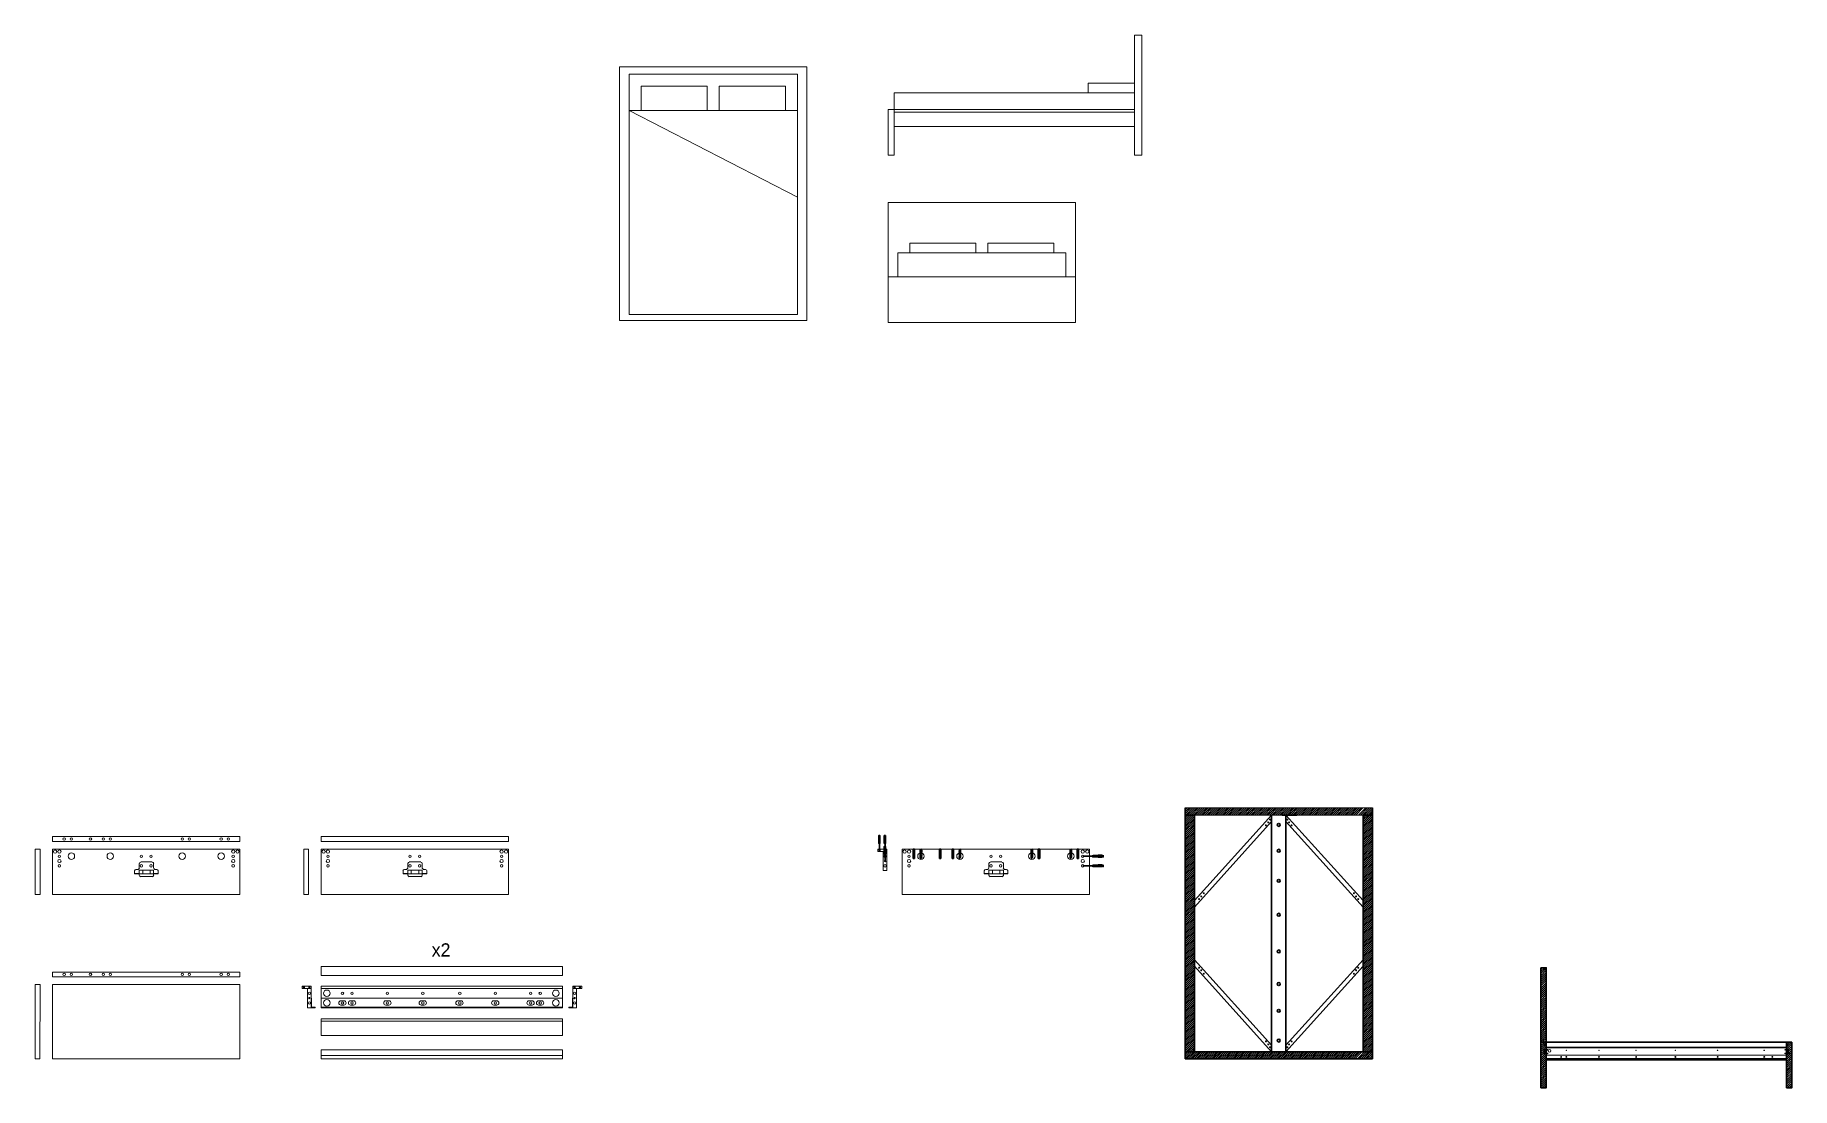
# Model space of a CAD drawing. Header units: inches. Extents: x 213 to 1676, y 188 to 1065.
import ezdxf

# ---------------------------------------------------------------- set-up
doc = ezdxf.new("R2010")
doc.units = ezdxf.units.IN
doc.header["$MEASUREMENT"] = 0
doc.linetypes.add('HIDDEN', pattern=[0.375, 0.25, -0.125])
for name, color, linetype, lineweight in [('A-ANNO-DIMS', 3, 'Continuous', 9), ('A-FURN', 8, 'Continuous', 15), ('A-WALL-FULL', 7, 'Continuous', 18), ('Arredi', 3, 'Continuous', 30), ('Dettagli', 210, 'Continuous', 5), ('qqqq', 5, 'Continuous', 30), ('Tratteggi', 3, 'HIDDEN', 15)]:
    doc.layers.add(name, color=color, linetype=linetype, lineweight=lineweight)

msp = doc.modelspace()

# ---------------------------------------------------------------- texts
at = {"layer": 'A-ANNO-DIMS', "insert": (543.3, 308.6), "char_height": 11.05, "attachment_point": 1}
msp.add_mtext_dynamic_manual_height_columns('x2', width=20.214, gutter_width=1, heights=[0], dxfattribs=at)

# ---------------------------------------------------------------- linework, layer by layer
at = {"layer": 'A-ANNO-DIMS'}
for p, q in [((383.6, 397.4), (227.6, 397.4)), ((227.6, 397.4), (227.6, 393.4)), ((227.6, 397.4), (227.6, 395.4)), ((227.6, 397.4), (227.6, 395.4)), ((383.6, 393.4), (383.6, 397.4)), ((383.6, 397.4), (383.6, 395.4)), ((607.2, 397.4), (451.2, 397.4)), ((451.2, 397.4), (451.2, 393.4)), ((607.2, 393.4), (607.2, 397.4)), ((213.2, 349.1), (213.2, 387.1)), ((213.2, 387.1), (217.2, 387.1)), ((217.2, 387.1), (217.2, 349.1)), ((227.6, 393.4), (383.6, 393.4)), ((227.6, 387.1), (227.6, 349.1)), ((227.6, 387.1), (383.6, 387.1)), ((383.6, 387.1), (383.6, 349.1)), ((436.8, 349.1), (436.8, 387.1)), ((436.8, 387.1), (440.8, 387.1)), ((440.8, 387.1), (440.8, 349.1)), ((451.2, 393.4), (607.2, 393.4)), ((451.2, 387.1), (607.2, 387.1)), ((451.2, 387.1), (451.2, 349.1)), ((607.2, 387.1), (607.2, 349.1)), ((914.7, 385.1), (914.7, 387.1)), ((914.7, 387.1), (922.2, 387.1)), ((914.7, 387.1), (914.7, 386.1)), ((919.2, 385.1), (914.7, 385.1)), ((919.2, 369.1), (919.2, 385.1)), ((919.2, 385.1), (922.2, 385.1)), ((922.2, 387.1), (922.2, 369.1)), ((922.2, 387.1), (922.2, 386.1)), ((935, 387.1), (935, 349.1)), ((1091, 387.1), (1091, 349.1)), ((922.2, 369.1), (919.2, 369.1)), ((922.2, 369.1), (920.7, 369.1)), ((217.2, 349.1), (213.2, 349.1)), ((383.6, 349.1), (227.6, 349.1)), ((440.8, 349.1), (436.8, 349.1)), ((607.2, 349.1), (451.2, 349.1)), ((383.6, 284.7), (227.6, 284.7)), ((227.6, 284.7), (227.6, 280.7)), ((227.6, 284.7), (227.6, 282.7)), ((227.6, 284.7), (227.6, 282.7)), ((227.6, 280.7), (383.6, 280.7)), ((383.6, 280.7), (383.6, 284.7)), ((383.6, 284.7), (383.6, 282.7)), ((451.2, 289.2), (451.2, 281.7)), ((652.2, 289.2), (451.2, 289.2)), ((451.2, 281.7), (652.2, 281.7)), ((652.2, 286.2), (652.2, 289.2)), ((652.2, 281.7), (652.2, 286.2)), ((213.1, 212.3), (213.2, 274.3)), ((213.2, 274.3), (217.2, 274.3)), ((217.2, 274.3), (217, 212.3)), ((227.6, 212.3), (227.6, 274.3)), ((383.6, 274.3), (227.6, 274.3)), ((383.6, 212.3), (383.6, 274.3)), ((435.4, 271), (435.4, 273)), ((435.4, 273), (442.9, 273)), ((435.4, 273), (435.4, 272)), ((439.9, 271), (435.4, 271)), ((439.9, 255), (439.9, 271)), ((439.9, 271), (442.9, 271)), ((442.9, 273), (442.9, 255)), ((442.9, 273), (442.9, 272)), ((451.2, 273), (652.2, 273)), ((451.2, 273), (451.2, 255)), ((451.2, 273), (451.2, 271)), ((451.2, 273), (551.3, 273)), ((451.2, 271), (652.2, 271)), ((451.2, 271), (451.2, 263)), ((652.2, 271), (650.2, 271)), ((652.2, 255), (652.2, 273)), ((660.7, 273), (660.7, 255)), ((668.2, 273), (660.7, 273)), ((660.7, 273), (660.7, 272)), ((663.7, 271), (660.7, 271)), ((663.7, 255), (663.7, 271)), ((663.7, 271), (668.2, 271)), ((668.2, 271), (668.2, 273)), ((668.2, 273), (668.2, 272)), ((442.9, 255), (439.9, 255)), ((442.9, 255), (441.4, 255)), ((451.2, 255), (652.2, 255)), ((660.7, 255), (663.7, 255)), ((660.7, 255), (662.2, 255)), ((451.2, 245.8), (652.2, 245.8)), ((451.2, 245.8), (451.2, 231.8)), ((451.2, 245.8), (451.2, 243.8)), ((451.2, 243.8), (652.2, 243.8)), ((652.2, 243.8), (650.2, 243.8)), ((652.2, 231.8), (652.2, 245.8)), ((451.2, 231.8), (652.2, 231.8)), ((451.2, 219.8), (451.2, 212.3)), ((652.2, 219.8), (451.2, 219.8)), ((652.2, 212.3), (652.2, 219.8)), ((217.1, 212.3), (213.1, 212.3)), ((227.6, 212.3), (383.6, 212.3)), ((451.2, 215.3), (652.2, 215.3)), ((451.2, 212.3), (652.2, 212.3))]:
    msp.add_line(p, q, dxfattribs=at)
for centre, radius in [((237.3, 395.4), 1), ((243.3, 395.4), 1), ((259.2, 395.4), 1), ((269.8, 395.4), 1), ((275.7, 395.4), 1), ((335.6, 395.4), 1), ((341.5, 395.4), 1), ((368, 395.4), 1), ((374, 395.4), 1), ((229.7, 385), 1.37), ((233.3, 385), 1.37), ((233.3, 381.1), 1), ((243.3, 381.1), 2.71), ((275.7, 381.1), 2.71), ((301.6, 381.1), 1), ((309.6, 381.1), 1), ((335.6, 381.1), 2.71), ((368, 381.1), 2.71), ((378, 385), 1.37), ((378, 381.1), 1), ((381.6, 385), 1.37), ((453.3, 385), 1.37), ((456.9, 385), 1.37), ((456.9, 381.1), 1), ((525.2, 381.1), 1), ((533.2, 381.1), 1), ((601.5, 385), 1.37), ((601.5, 381.1), 1), ((605.2, 385), 1.37), ((916.2, 386.1), 0.55), ((920.7, 381.1), 1), ((920.7, 386.1), 0.55), ((937, 385), 1.37), ((940.7, 385), 1.37), ((940.7, 381.1), 1), ((950.6, 381.1), 2.71), ((983.1, 381.1), 2.71), ((1009, 381.1), 1), ((1017, 381.1), 1), ((1042.9, 381.1), 2.71), ((1075.4, 381.1), 2.71), ((1085.3, 385), 1.37), ((1085.3, 381.1), 1), ((1089, 385), 1.37), ((233.3, 377.1), 1.37), ((233.3, 373.1), 1), ((301.6, 373.1), 1), ((309.6, 373.1), 1), ((378, 377.1), 1.37), ((378, 373.1), 1), ((456.9, 377.1), 1.37), ((456.9, 373.1), 1), ((525.2, 373.1), 1), ((533.2, 373.1), 1), ((601.5, 377.1), 1.37), ((601.5, 373.1), 1), ((920.7, 373.1), 1), ((920.7, 377.1), 0.55), ((940.7, 377.1), 1.37), ((940.7, 373.1), 1), ((1009, 373.1), 1), ((1017, 373.1), 1), ((1085.3, 377.1), 1.37), ((1085.3, 373.1), 1), ((237.3, 282.7), 1), ((243.3, 282.7), 1), ((259.2, 282.7), 1), ((269.8, 282.7), 1), ((275.7, 282.7), 1), ((335.6, 282.7), 1), ((341.5, 282.7), 1), ((368, 282.7), 1), ((374, 282.7), 1), ((436.9, 272), 0.55), ((441.4, 267), 1), ((441.4, 272), 0.55), ((441.4, 263), 0.55), ((456, 267), 2.71), ((469, 267), 1), ((477, 267), 1), ((506.4, 267), 1), ((535.9, 267), 1), ((566.7, 267), 1), ((596.2, 267), 1), ((625.6, 267), 1), ((633.6, 267), 1), ((646.6, 267), 2.71), ((662.2, 267), 1), ((662.2, 272), 0.55), ((662.2, 263), 0.55), ((666.7, 272), 0.55), ((441.4, 259), 1), ((456, 259), 2.71), ((469, 259), 1), ((477, 259), 1), ((506.4, 259), 1), ((535.9, 259), 1), ((566.7, 259), 1), ((596.2, 259), 1), ((625.6, 259), 1), ((633.6, 259), 1), ((646.6, 259), 2.71), ((662.2, 259), 1)]:
    msp.add_circle(centre, radius, dxfattribs=at)
at = {"layer": 'A-FURN'}
for p, q in [((1128.3, 964.6), (1128.3, 1064.6)), ((1128.3, 1064.6), (1134.4, 1064.6)), ((1134.4, 1064.6), (1134.4, 964.6)), ((699.7, 827), (699.7, 1038.1)), ((699.7, 1038.1), (855.7, 1038.1)), ((707.7, 1032), (707.7, 832)), ((847.7, 1032), (707.7, 1032)), ((847.7, 832), (847.7, 1032)), ((855.7, 827), (855.7, 1038.1)), ((1128.4, 1024.6), (1089.9, 1024.6)), ((1089.9, 1024.6), (1089.9, 1016.6)), ((1128.4, 1024.6), (1128.4, 1024.6)), ((1128.4, 1024.6), (1128.4, 1024.6)), ((717.7, 1002), (717.7, 1022)), ((717.7, 1022), (772.7, 1022)), ((772.7, 1022), (772.7, 1002)), ((837.7, 1022), (782.7, 1022)), ((782.7, 1022), (782.7, 1002)), ((837.7, 1002), (837.7, 1022)), ((928.3, 1002.6), (928.3, 1016.6)), ((928.3, 1016.6), (1128.3, 1016.6)), ((707.7, 1002), (847.7, 1002)), ((707.7, 1002), (847.7, 929.7)), ((923.3, 1002.6), (923.3, 964.6)), ((923.3, 1002.6), (931.4, 1002.6)), ((923.3, 1002.6), (928.3, 1002.6)), ((928.3, 1002.6), (928.3, 964.6)), ((928.3, 1002.6), (928.3, 988.6)), ((928.3, 1002.6), (928.3, 1002.6)), ((928.3, 1002.6), (928.3, 1002.4)), ((928.3, 1002.4), (928.3, 1000.4)), ((928.3, 1000.4), (1128.3, 1000.4)), ((1128.3, 1002.6), (931.4, 1002.6)), ((928.3, 988.6), (1128.3, 988.6)), ((923.3, 964.6), (928.3, 964.6)), ((1128.3, 964.6), (1134.4, 964.6)), ((923.3, 825.3), (923.3, 925.3)), ((923.3, 925.3), (1079.3, 925.3)), ((1079.3, 925.3), (1079.3, 825.3)), ((931.3, 863.3), (931.3, 883.3)), ((931.3, 883.3), (1071.3, 883.3)), ((941.3, 883.3), (941.3, 891.3)), ((941.3, 891.3), (996.3, 891.3)), ((996.3, 891.3), (996.3, 883.3)), ((1006.3, 891.3), (1006.3, 883.3)), ((1006.3, 891.3), (1061.3, 891.3)), ((1061.3, 883.3), (1061.3, 891.3)), ((1071.3, 883.3), (1071.3, 863.3)), ((923.3, 863.3), (1079.3, 863.3)), ((855.7, 827), (699.7, 827)), ((707.7, 832), (847.7, 832)), ((1079.3, 825.3), (923.3, 825.3)), ((1326.5, 421.3), (1170.7, 421.3)), ((1178.2, 415.3), (1318.8, 415.3)), ((935, 387.1), (1091, 387.1)), ((1091, 349.1), (935, 349.1))]:
    msp.add_line(p, q, dxfattribs=at)
at = {"layer": 'A-WALL-FULL'}
for p, q in [((236.7, 387.1), (237.3, 387.1)), ((244.1, 387.1), (242.4, 387.1)), ((242.4, 387.1), (243.3, 387.1)), ((258.6, 387.1), (259.2, 387.1)), ((269.2, 387.1), (269.8, 387.1)), ((276.6, 387.1), (274.9, 387.1)), ((274.9, 387.1), (275.7, 387.1)), ((336.4, 387.1), (334.7, 387.1)), ((334.7, 387.1), (335.6, 387.1)), ((340.9, 387.1), (341.5, 387.1)), ((368.8, 387.1), (367.2, 387.1)), ((367.2, 387.1), (368, 387.1)), ((373.4, 387.1), (374, 387.1)), ((301, 376.3), (305.6, 376.3))]:
    msp.add_line(p, q, dxfattribs=at)
at = {"layer": 'Arredi', "color": 0}
for p, q in [((1170.5, 421.3), (1170.5, 212.3)), ((1170.5, 415.3), (1170.5, 421.3)), ((1170.5, 212.3), (1170.5, 415.3)), ((1170.5, 415.3), (1178.2, 415.3)), ((1178.2, 415.3), (1178.2, 218.3)), ((1242.4, 415.3), (1178.2, 344.2)), ((1242.4, 409.9), (1178.2, 338.7)), ((1242.4, 218.3), (1242.4, 415.3)), ((1251.4, 415.3), (1263.5, 415.3)), ((1254.5, 415.3), (1254.5, 218.3)), ((1254.5, 415.3), (1318.8, 344.2)), ((1254.5, 409.9), (1318.8, 338.7)), ((1318.8, 218.3), (1318.8, 415.8)), ((1318.8, 415.3), (1326.5, 415.3)), ((1326.5, 212.3), (1326.5, 421.3)), ((1326.5, 421.3), (1326.5, 415.3)), ((1326.5, 415.3), (1326.5, 212.3)), ((915.5, 398.3), (915.5, 391.7)), ((915.8, 398.3), (915.8, 391.7)), ((915.9, 398.3), (915.9, 391.7)), ((916.1, 398.3), (916.1, 391.7)), ((916.3, 398.3), (916.3, 391.7)), ((916.5, 398.3), (916.5, 391.7)), ((921, 398.3), (920, 398.3)), ((920, 398.3), (920, 391.7)), ((920, 398.3), (920, 391.7)), ((920.3, 398.3), (920.3, 391.7)), ((920.4, 398.3), (920.4, 391.7)), ((920.6, 398.3), (920.6, 391.7)), ((920.8, 398.3), (920.8, 391.7)), ((921, 391.7), (921, 398.3)), ((921, 398.3), (921, 391.7)), ((916.2, 391.6), (916.2, 386.1)), ((920, 391.7), (921, 391.7)), ((920, 389.3), (920, 382.7)), ((920.3, 389.3), (920.3, 382.7)), ((920.4, 389.3), (920.4, 382.7)), ((920.6, 389.3), (920.6, 382.7)), ((920.7, 391.7), (920.7, 386.1)), ((920.7, 382.6), (920.7, 377.1)), ((920.8, 389.3), (920.8, 382.7)), ((921, 389.3), (921, 382.7)), ((944.1, 379.2), (944.1, 387.1)), ((944.1, 387.1), (945.3, 387.1)), ((944.1, 387.1), (944.1, 379.2)), ((944.4, 387.1), (944.4, 379.2)), ((944.6, 387.1), (944.6, 379.2)), ((944.8, 387.1), (944.8, 379.2)), ((945, 387.1), (945, 379.2)), ((945.3, 387.1), (945.3, 379.2)), ((945.3, 387.1), (945.3, 379.2)), ((966, 379.2), (966, 387.1)), ((966, 387.1), (967.2, 387.1)), ((966, 387.1), (966, 379.2)), ((966.3, 387.1), (966.3, 379.2)), ((966.5, 387.1), (966.5, 379.2)), ((966.7, 387.1), (966.7, 379.2)), ((966.9, 387.1), (966.9, 379.2)), ((967.2, 387.1), (967.2, 379.2)), ((967.2, 387.1), (967.2, 379.2)), ((976.6, 379.2), (976.6, 387.1)), ((976.6, 387.1), (977.7, 387.1)), ((976.6, 387.1), (976.6, 379.2)), ((976.8, 387.1), (976.8, 379.2)), ((977.1, 387.1), (977.1, 379.2)), ((977.3, 387.1), (977.3, 379.2)), ((977.5, 387.1), (977.5, 379.2)), ((977.7, 387.1), (977.7, 379.2)), ((977.7, 387.1), (977.7, 379.2)), ((1048.3, 379.2), (1048.3, 387.1)), ((1048.3, 387.1), (1049.5, 387.1)), ((1048.3, 387.1), (1048.3, 379.2)), ((1048.6, 387.1), (1048.6, 379.2)), ((1048.8, 387.1), (1048.8, 379.2)), ((1049, 387.1), (1049, 379.2)), ((1049.2, 387.1), (1049.2, 379.2)), ((1049.5, 387.1), (1049.5, 379.2)), ((1049.5, 387.1), (1049.5, 379.2)), ((1080.7, 379.2), (1080.7, 387.1)), ((1080.7, 387.1), (1081.9, 387.1)), ((1080.7, 387.1), (1080.7, 379.2)), ((1081, 387.1), (1081, 379.2)), ((1081.2, 387.1), (1081.2, 379.2)), ((1081.4, 387.1), (1081.4, 379.2)), ((1081.6, 387.1), (1081.6, 379.2)), ((1081.9, 387.1), (1081.9, 379.2)), ((1081.9, 387.1), (1081.9, 379.2)), ((1085.3, 381.1), (1093, 381.1)), ((945.3, 379.2), (944.1, 379.2)), ((967.2, 379.2), (966, 379.2)), ((977.7, 379.2), (976.6, 379.2)), ((1049.5, 379.2), (1048.3, 379.2)), ((1081.9, 379.2), (1080.7, 379.2)), ((1085.3, 373.1), (1093, 373.1)), ((1242.4, 223.7), (1178.2, 294.9)), ((1254.5, 223.7), (1318.8, 294.9)), ((1242.4, 218.3), (1178.2, 289.5)), ((1254.5, 218.3), (1318.8, 289.5)), ((1170.5, 218.3), (1326.5, 218.3)), ((1170.5, 212.3), (1170.5, 218.3)), ((1170.5, 212.3), (1326.5, 212.3)), ((1326.5, 212.3), (1170.5, 212.3)), ((1178.2, 212.3), (1170.5, 212.3)), ((1263.5, 218.3), (1251.4, 218.3)), ((1326.5, 218.3), (1326.5, 212.3))]:
    msp.add_line(p, q, dxfattribs=at)
at = {"layer": 'Arredi', "color": 0, "linetype": 'Continuous'}
for p, q in [((1093.6, 381.4), (1093, 381.1)), ((1093, 381.1), (1093.7, 380.7)), ((1093.6, 381.6), (1093.7, 381.6)), ((1093.9, 381.6), (1093.7, 381.5)), ((1093.8, 380.6), (1093.9, 380.6)), ((1094.2, 381.6), (1094.3, 381.6)), ((1094.4, 380.6), (1094.5, 380.6)), ((1094.8, 381.6), (1094.9, 381.6)), ((1095, 380.6), (1095.1, 380.6)), ((1095.4, 381.6), (1095.5, 381.6)), ((1095.6, 380.6), (1095.7, 380.6)), ((1095.9, 381.6), (1096, 381.6)), ((1096.2, 380.6), (1096.4, 380.6)), ((1096.5, 381.6), (1096.6, 381.6)), ((1096.8, 380.6), (1097, 380.6)), ((1097.1, 381.6), (1097.2, 381.6)), ((1097.4, 380.6), (1097.5, 380.6)), ((1097.6, 381.6), (1097.7, 381.6)), ((1098, 380.6), (1098.2, 380.6)), ((1098.2, 380.5), (1098.2, 380.5)), ((1093.6, 373.4), (1093, 373.1)), ((1093, 373.1), (1093.7, 372.7)), ((1093.6, 373.6), (1093.7, 373.6)), ((1093.9, 373.6), (1093.7, 373.5)), ((1093.8, 372.6), (1093.9, 372.6)), ((1094.2, 373.6), (1094.3, 373.6)), ((1094.4, 372.6), (1094.5, 372.6)), ((1094.8, 373.6), (1094.9, 373.6)), ((1095, 372.6), (1095.1, 372.6)), ((1095.4, 373.6), (1095.5, 373.6)), ((1095.6, 372.6), (1095.7, 372.6)), ((1095.9, 373.6), (1096, 373.6)), ((1096.2, 372.6), (1096.4, 372.6)), ((1096.5, 373.6), (1096.6, 373.6)), ((1096.8, 372.6), (1097, 372.6)), ((1097.1, 373.6), (1097.2, 373.6)), ((1097.4, 372.6), (1097.5, 372.6)), ((1097.6, 373.6), (1097.7, 373.6)), ((1098, 372.6), (1098.2, 372.6)), ((1098.2, 372.5), (1098.2, 372.5))]:
    msp.add_line(p, q, dxfattribs=at)
at = {"layer": 'Arredi', "color": 0}
for points in [[(916.5, 391.7), (916.5, 398.3), (915.5, 398.3), (915.5, 391.7)], [(921, 382.7), (921, 389.3), (920, 389.3), (920, 382.7)], [(1466.7, 288.3), (1466.7, 226.3), (1471.2, 226.3), (1471.2, 288.3)], [(1466.7, 226.3), (1466.7, 188.3), (1471.2, 188.3), (1471.2, 226.3)], [(1471.2, 221.8), (1671.2, 221.8), (1671.2, 226.3), (1471.2, 226.3)], [(1471.2, 226.3), (1671.2, 226.3), (1671.2, 211.5), (1471.2, 211.5)], [(1675.7, 226.3), (1675.7, 188.3), (1671.2, 188.3), (1671.2, 226.3)]]:
    msp.add_lwpolyline(points, close=True, dxfattribs=at)
at = {"layer": 'Arredi', "color": 0, "linetype": 'Continuous'}
for points in [[(1093.9, 381.6), (1094.2, 381.6)], [(1094.3, 380.6), (1093.9, 380.6)], [(1094.3, 381.6), (1094.7, 381.6)], [(1094.9, 380.6), (1094.5, 380.6)], [(1094.9, 381.6), (1095.4, 381.6)], [(1095.5, 380.6), (1095.1, 380.6)], [(1095.5, 381.6), (1095.9, 381.6)], [(1096.2, 380.6), (1095.7, 380.6)], [(1096, 381.6), (1096.5, 381.6)], [(1096.8, 380.6), (1096.3, 380.6)], [(1096.6, 381.6), (1097, 381.6)], [(1097.3, 380.6), (1096.9, 380.6)], [(1097.2, 381.6), (1097.6, 381.6)], [(1098, 380.6), (1097.5, 380.6)], [(1097.7, 381.6), (1098.2, 381.6), (1098.2, 380.6), (1098.1, 380.6)], [(1100.4, 380.4), (1098.2, 380.4), (1098.2, 381.9), (1100.4, 381.9)], [(1100.5, 381.9), (1101.5, 381.9), (1101.5, 380.4), (1100.5, 380.4)], [(1093.9, 373.6), (1094.2, 373.6)], [(1094.3, 372.6), (1093.9, 372.6)], [(1094.3, 373.6), (1094.7, 373.6)], [(1094.9, 372.6), (1094.5, 372.6)], [(1094.9, 373.6), (1095.4, 373.6)], [(1095.5, 372.6), (1095.1, 372.6)], [(1095.5, 373.6), (1095.9, 373.6)], [(1096.2, 372.6), (1095.7, 372.6)], [(1096, 373.6), (1096.5, 373.6)], [(1096.8, 372.6), (1096.3, 372.6)], [(1096.6, 373.6), (1097, 373.6)], [(1097.3, 372.6), (1096.9, 372.6)], [(1097.2, 373.6), (1097.6, 373.6)], [(1098, 372.6), (1097.5, 372.6)], [(1097.7, 373.6), (1098.2, 373.6), (1098.2, 372.6), (1098.1, 372.6)], [(1100.4, 372.4), (1098.2, 372.4), (1098.2, 373.9), (1100.4, 373.9)], [(1100.5, 373.9), (1101.5, 373.9), (1101.5, 372.4), (1100.5, 372.4)]]:
    msp.add_lwpolyline(points, dxfattribs=at)
for points in [[(1098.2, 381.3), (1098.2, 380.9), (1100.1, 380.9), (1100.1, 381.3)], [(1100.7, 381.9), (1100.7, 380.4), (1100.7, 380.4), (1100.7, 381.9)], [(1101.5, 380.8), (1101.5, 381.4), (1102.3, 381.4), (1102.3, 380.8)], [(1102.3, 381.9), (1102.3, 380.4), (1102.3, 380.4), (1102.3, 381.9)], [(1098.2, 373.3), (1098.2, 372.9), (1100.1, 372.9), (1100.1, 373.3)], [(1100.7, 373.9), (1100.7, 372.4), (1100.7, 372.4), (1100.7, 373.9)], [(1101.5, 372.8), (1101.5, 373.4), (1102.3, 373.4), (1102.3, 372.8)], [(1102.3, 373.9), (1102.3, 372.4), (1102.3, 372.4), (1102.3, 373.9)]]:
    msp.add_lwpolyline(points, close=True, dxfattribs=at)
at = {"layer": 'Arredi', "color": 0}
for centre in [(1248.5, 407.2), (1248.5, 385.6), (1248.5, 360.6), (1248.5, 332.4), (1248.5, 301.8), (1248.5, 274.7), (1248.5, 252.4), (1248.5, 227.6)]:
    msp.add_circle(centre, 1.23, dxfattribs=at)
at = {"layer": 'Arredi', "color": 0, "linetype": 'Continuous'}
for centre, start, end in [((1094.7, 381.2), 159.5037, 216.0012), ((1094.8, 381.3), 162.1845, 219.1977), ((1095.3, 381.2), 158.2339, 214.5505), ((1095.4, 381.3), 160.9361, 217.6855), ((1095.9, 381.3), 162.812, 219.9741), ((1096, 381.4), 165.4447, 223.3644), ((1096.5, 381.3), 161.568, 218.4456), ((1096.6, 381.3), 164.2176, 221.7564), ((1097, 381.4), 166.9818, 225.4542), ((1097.2, 381.4), 169.5682, 229.1903), ((1097.6, 381.4), 165.7631, 223.7901), ((1097.8, 381.4), 168.3615, 227.4099), ((1098.2, 381.4), 165.9958, 224.1035), ((1098.3, 381.4), 168.5918, 227.7443), ((1098.8, 381.4), 169.7318, 229.4371), ((1098.9, 381.5), 172.2956, 230.2539), ((1094.7, 373.2), 159.5037, 216.0012), ((1094.8, 373.3), 162.1845, 219.1977), ((1095.3, 373.2), 158.2339, 214.5505), ((1095.4, 373.3), 160.9361, 217.6855), ((1095.9, 373.3), 162.812, 219.9741), ((1096, 373.4), 165.4447, 223.3644), ((1096.5, 373.3), 161.568, 218.4456), ((1096.6, 373.3), 164.2176, 221.7564), ((1097, 373.4), 166.9818, 225.4542), ((1097.2, 373.4), 169.5682, 229.1903), ((1097.6, 373.4), 165.7631, 223.7901), ((1097.8, 373.4), 168.3615, 227.4099), ((1098.2, 373.4), 165.9958, 224.1035), ((1098.3, 373.4), 168.5918, 227.7443), ((1098.8, 373.4), 169.7318, 229.4371), ((1098.9, 373.5), 172.2956, 230.2539)]:
    msp.add_arc(centre, 1.16, start, end, dxfattribs=at)
at = {"layer": 'Dettagli', "color": 0, "linetype": 'Continuous'}
for p, q in [((1170.5, 421.1), (1170.7, 421.3)), ((1170.5, 419.6), (1172.3, 421.3)), ((1170.5, 418), (1173.8, 421.3)), ((1170.5, 416.4), (1175.4, 421.3)), ((1170.5, 414.8), (1171, 415.3)), ((1170.5, 413.2), (1172.6, 415.3)), ((1170.5, 411.6), (1174.2, 415.3)), ((1170.5, 410), (1175.8, 415.3)), ((1170.5, 408.4), (1177.4, 415.3)), ((1170.5, 406.8), (1178.2, 414.5)), ((1170.5, 405.2), (1178.2, 412.9)), ((1170.5, 403.6), (1178.2, 411.3)), ((1170.5, 402.1), (1178.2, 409.7)), ((1171, 415.3), (1177, 421.3)), ((1172.6, 415.3), (1178.6, 421.3)), ((1174.2, 415.3), (1180.2, 421.3)), ((1175.8, 415.3), (1181.8, 421.3)), ((1177.4, 415.3), (1183.4, 421.3)), ((1179, 415.3), (1185, 421.3)), ((1180.6, 415.3), (1186.6, 421.3)), ((1182.2, 415.3), (1188.2, 421.3)), ((1183.8, 415.3), (1189.8, 421.3)), ((1185.3, 415.3), (1191.3, 421.3)), ((1186.9, 415.3), (1192.9, 421.3)), ((1188.5, 415.3), (1194.5, 421.3)), ((1190.1, 415.3), (1196.1, 421.3)), ((1191.7, 415.3), (1197.7, 421.3)), ((1193.3, 415.3), (1199.3, 421.3)), ((1194.9, 415.3), (1200.9, 421.3)), ((1196.5, 415.3), (1202.5, 421.3)), ((1198.1, 415.3), (1204.1, 421.3)), ((1199.7, 415.3), (1205.7, 421.3)), ((1201.3, 415.3), (1207.3, 421.3)), ((1202.8, 415.3), (1208.8, 421.3)), ((1204.4, 415.3), (1210.4, 421.3)), ((1206, 415.3), (1212, 421.3)), ((1207.6, 415.3), (1213.6, 421.3)), ((1209.2, 415.3), (1215.2, 421.3)), ((1210.8, 415.3), (1216.8, 421.3)), ((1212.4, 415.3), (1218.4, 421.3)), ((1214, 415.3), (1220, 421.3)), ((1215.6, 415.3), (1221.6, 421.3)), ((1217.2, 415.3), (1223.2, 421.3)), ((1218.8, 415.3), (1224.8, 421.3)), ((1220.4, 415.3), (1226.3, 421.3)), ((1221.9, 415.3), (1227.9, 421.3)), ((1223.5, 415.3), (1229.5, 421.3)), ((1225.1, 415.3), (1231.1, 421.3)), ((1226.7, 415.3), (1232.7, 421.3)), ((1228.3, 415.3), (1234.3, 421.3)), ((1229.9, 415.3), (1235.9, 421.3)), ((1231.5, 415.3), (1237.5, 421.3)), ((1233.1, 415.3), (1239.1, 421.3)), ((1234.7, 415.3), (1240.7, 421.3)), ((1236.3, 415.3), (1242.3, 421.3)), ((1237.9, 415.3), (1243.8, 421.3)), ((1239.4, 415.3), (1245.4, 421.3)), ((1241, 415.3), (1247, 421.3)), ((1242.6, 415.3), (1248.6, 421.3)), ((1244.2, 415.3), (1250.2, 421.3)), ((1245.8, 415.3), (1251.8, 421.3)), ((1247.4, 415.3), (1253.4, 421.3)), ((1249, 415.3), (1255, 421.3)), ((1250.6, 415.3), (1256.6, 421.3)), ((1252.2, 415.3), (1258.2, 421.3)), ((1253.8, 415.3), (1259.8, 421.3)), ((1255.4, 415.3), (1261.3, 421.3)), ((1256.9, 415.3), (1262.9, 421.3)), ((1258.5, 415.3), (1264.5, 421.3)), ((1260.1, 415.3), (1266.1, 421.3)), ((1261.7, 415.3), (1267.7, 421.3)), ((1263.3, 415.3), (1269.3, 421.3)), ((1264.9, 415.3), (1270.9, 421.3)), ((1266.5, 415.3), (1272.5, 421.3)), ((1268.1, 415.3), (1274.1, 421.3)), ((1269.7, 415.3), (1275.7, 421.3)), ((1271.3, 415.3), (1277.3, 421.3)), ((1272.9, 415.3), (1278.9, 421.3)), ((1274.4, 415.3), (1280.4, 421.3)), ((1276, 415.3), (1282, 421.3)), ((1277.6, 415.3), (1283.6, 421.3)), ((1279.2, 415.3), (1285.2, 421.3)), ((1280.8, 415.3), (1286.8, 421.3)), ((1282.4, 415.3), (1288.4, 421.3)), ((1284, 415.3), (1290, 421.3)), ((1285.6, 415.3), (1291.6, 421.3)), ((1287.2, 415.3), (1293.2, 421.3)), ((1288.8, 415.3), (1294.8, 421.3)), ((1290.4, 415.3), (1296.4, 421.3)), ((1291.9, 415.3), (1297.9, 421.3)), ((1293.5, 415.3), (1299.5, 421.3)), ((1295.1, 415.3), (1301.1, 421.3)), ((1296.7, 415.3), (1302.7, 421.3)), ((1298.3, 415.3), (1304.3, 421.3)), ((1299.9, 415.3), (1305.9, 421.3)), ((1301.5, 415.3), (1307.5, 421.3)), ((1303.1, 415.3), (1309.1, 421.3)), ((1304.7, 415.3), (1310.7, 421.3)), ((1306.3, 415.3), (1312.3, 421.3)), ((1307.9, 415.3), (1313.9, 421.3)), ((1309.4, 415.3), (1315.4, 421.3)), ((1311, 415.3), (1317, 421.3)), ((1312.6, 415.3), (1318.6, 421.3)), ((1314.9, 415.3), (1320.9, 421.3)), ((1316.5, 415.3), (1322.5, 421.3)), ((1318.1, 415.3), (1324.1, 421.3)), ((1318.8, 414.5), (1319.7, 415.3)), ((1318.8, 412.9), (1321.3, 415.3)), ((1318.8, 411.3), (1322.9, 415.3)), ((1318.8, 409.7), (1324.4, 415.3)), ((1318.8, 408.1), (1326, 415.3)), ((1318.8, 406.5), (1326.5, 414.2)), ((1318.8, 404.9), (1326.5, 412.6)), ((1318.8, 403.3), (1326.5, 411)), ((1319.7, 415.3), (1325.7, 421.3)), ((1321.3, 415.3), (1326.5, 420.5)), ((1322.9, 415.3), (1326.5, 419)), ((1324.4, 415.3), (1326.5, 417.4)), ((1326, 415.3), (1326.5, 415.8)), ((1170.5, 400.5), (1178.2, 408.1)), ((1170.5, 398.9), (1178.2, 406.6)), ((1170.5, 397.3), (1178.2, 405)), ((1170.5, 395.7), (1178.2, 403.4)), ((1170.5, 394.1), (1178.2, 401.8)), ((1170.5, 392.5), (1178.2, 400.2)), ((1170.5, 390.9), (1178.2, 398.6)), ((1170.5, 389.3), (1178.2, 397)), ((1170.5, 387.7), (1178.2, 395.4)), ((1318.8, 401.7), (1326.5, 409.4)), ((1318.8, 400.1), (1326.5, 407.8)), ((1318.8, 398.5), (1326.5, 406.2)), ((1318.8, 397), (1326.5, 404.6)), ((1318.8, 395.4), (1326.5, 403)), ((1318.8, 393.8), (1326.5, 401.5)), ((1318.8, 392.2), (1326.5, 399.9)), ((1318.8, 390.6), (1326.5, 398.3)), ((1318.8, 389), (1326.5, 396.7)), ((1318.8, 387.4), (1326.5, 395.1)), ((949.7, 386.3), (949.7, 386.5)), ((949.7, 385.4), (949.7, 385.5)), ((949.7, 384.5), (949.7, 384.7)), ((949.7, 383.5), (949.7, 383.7)), ((949.7, 382.6), (949.7, 382.8)), ((949.7, 381.6), (949.7, 381.8)), ((949.7, 380.8), (949.7, 381)), ((951.5, 386.9), (951.5, 387.1)), ((951.5, 385.8), (951.5, 386.1)), ((951.5, 385), (951.5, 385.2)), ((951.5, 384), (951.5, 384.3)), ((951.5, 382.9), (951.5, 383.2)), ((951.5, 382), (951.5, 382.3)), ((951.5, 381), (951.5, 381.3)), ((951.5, 380), (951.5, 380.3)), ((982.2, 386.3), (982.2, 386.5)), ((982.2, 385.4), (982.2, 385.5)), ((982.2, 384.5), (982.2, 384.7)), ((982.2, 383.5), (982.2, 383.7)), ((982.2, 382.6), (982.2, 382.8)), ((982.2, 381.6), (982.2, 381.8)), ((982.2, 380.8), (982.2, 381)), ((983.9, 386.9), (983.9, 387.1)), ((983.9, 385.8), (983.9, 386.1)), ((983.9, 385), (983.9, 385.2)), ((983.9, 384), (983.9, 384.3)), ((983.9, 382.9), (983.9, 383.2)), ((983.9, 382), (983.9, 382.3)), ((983.9, 381), (983.9, 381.3)), ((983.9, 380), (983.9, 380.3)), ((1042, 386.3), (1042, 386.5)), ((1042, 385.4), (1042, 385.5)), ((1042, 384.5), (1042, 384.7)), ((1042, 383.5), (1042, 383.7)), ((1042, 382.6), (1042, 382.8)), ((1042, 381.6), (1042, 381.8)), ((1042, 380.8), (1042, 381)), ((1043.8, 386.9), (1043.8, 387.1)), ((1043.8, 385.8), (1043.8, 386.1)), ((1043.8, 385), (1043.8, 385.2)), ((1043.8, 384), (1043.8, 384.3)), ((1043.8, 382.9), (1043.8, 383.2)), ((1043.8, 382), (1043.8, 382.3)), ((1043.8, 381), (1043.8, 381.3)), ((1043.8, 380), (1043.8, 380.3)), ((1074.5, 386.5), (1074.5, 387.1)), ((1074.5, 386.3), (1074.5, 386.5)), ((1074.5, 385.4), (1074.5, 385.5)), ((1074.5, 384.5), (1074.5, 384.7)), ((1074.5, 383.5), (1074.5, 383.7)), ((1074.5, 382.6), (1074.5, 382.8)), ((1074.5, 381.6), (1074.5, 381.8)), ((1074.5, 380.8), (1074.5, 381)), ((1076.1, 387.1), (1076.1, 387.1)), ((1076.2, 386.9), (1076.2, 387.1)), ((1076.2, 385.8), (1076.2, 386.1)), ((1076.2, 385), (1076.2, 385.2)), ((1076.2, 384), (1076.2, 384.3)), ((1076.2, 382.9), (1076.2, 383.2)), ((1076.2, 382), (1076.2, 382.3)), ((1076.2, 381), (1076.2, 381.3)), ((1076.2, 380), (1076.2, 380.3)), ((1170.5, 386.1), (1178.2, 393.8)), ((1170.5, 384.6), (1178.2, 392.2)), ((1170.5, 383), (1178.2, 390.6)), ((1170.5, 381.4), (1178.2, 389.1)), ((1170.5, 379.8), (1178.2, 387.5)), ((1170.5, 378.2), (1178.2, 385.9)), ((1170.5, 376.6), (1178.2, 384.3)), ((1170.5, 375), (1178.2, 382.7)), ((1170.5, 373.4), (1178.2, 381.1)), ((1318.8, 385.8), (1326.5, 393.5)), ((1318.8, 384.2), (1326.5, 391.9)), ((1318.8, 382.6), (1326.5, 390.3)), ((1318.8, 381), (1326.5, 388.7)), ((1318.8, 379.4), (1326.5, 387.1)), ((1318.8, 377.9), (1326.5, 385.5)), ((1318.8, 376.3), (1326.5, 384)), ((1318.8, 374.7), (1326.5, 382.4)), ((1318.8, 373.1), (1326.5, 380.8)), ((949.7, 379.8), (949.7, 380)), ((949.8, 380.2), (949.9, 379.9)), ((950, 379.7), (950.5, 378.8)), ((950.5, 378.8), (951.2, 379.9)), ((982.2, 379.8), (982.2, 380)), ((982.3, 380.2), (982.4, 379.9)), ((982.5, 379.7), (983, 378.8)), ((983, 378.8), (983.6, 379.9)), ((1042, 379.8), (1042, 380)), ((1042.1, 380.2), (1042.2, 379.9)), ((1042.3, 379.7), (1042.8, 378.8)), ((1042.8, 378.8), (1043.5, 379.9)), ((1074.5, 380.2), (1074.7, 379.9)), ((1074.5, 379.8), (1074.5, 380)), ((1074.8, 379.7), (1075.3, 378.8)), ((1075.3, 378.8), (1075.9, 379.9)), ((1170.5, 371.8), (1178.2, 379.5)), ((1170.5, 370.2), (1178.2, 377.9)), ((1170.5, 368.6), (1178.2, 376.3)), ((1170.5, 367.1), (1178.2, 374.7)), ((1170.5, 365.5), (1178.2, 373.1)), ((1170.5, 363.9), (1178.2, 371.6)), ((1170.5, 362.3), (1178.2, 370)), ((1170.5, 360.7), (1178.2, 368.4)), ((1170.5, 359.1), (1178.2, 366.8)), ((1318.8, 371.5), (1326.5, 379.2)), ((1318.8, 369.9), (1326.5, 377.6)), ((1318.8, 368.3), (1326.5, 376)), ((1318.8, 366.7), (1326.5, 374.4)), ((1318.8, 365.1), (1326.5, 372.8)), ((1318.8, 363.5), (1326.5, 371.2)), ((1318.8, 361.9), (1326.5, 369.6)), ((1318.8, 360.4), (1326.5, 368)), ((1318.8, 358.8), (1326.5, 366.5)), ((1170.5, 357.5), (1178.2, 365.2)), ((1170.5, 355.9), (1178.2, 363.6)), ((1170.5, 354.3), (1178.2, 362)), ((1170.5, 352.7), (1178.2, 360.4)), ((1170.5, 351.1), (1178.2, 358.8)), ((1170.5, 349.5), (1178.2, 357.2)), ((1170.5, 348), (1178.2, 355.6)), ((1170.5, 346.4), (1178.2, 354.1)), ((1170.5, 344.8), (1178.2, 352.5)), ((1318.8, 357.2), (1326.5, 364.9)), ((1318.8, 355.6), (1326.5, 363.3)), ((1318.8, 354), (1326.5, 361.7)), ((1318.8, 352.4), (1326.5, 360.1)), ((1318.8, 350.8), (1326.5, 358.5)), ((1318.8, 349.2), (1326.5, 356.9)), ((1318.8, 347.6), (1326.5, 355.3)), ((1318.8, 346), (1326.5, 353.7)), ((1318.8, 344.4), (1326.5, 352.1)), ((1170.5, 343.2), (1178.2, 350.9)), ((1170.5, 341.6), (1178.2, 349.3)), ((1170.5, 340), (1178.2, 347.7)), ((1170.5, 338.4), (1178.2, 346.1)), ((1170.5, 336.8), (1178.2, 344.5)), ((1170.5, 335.2), (1178.2, 342.9)), ((1170.5, 333.6), (1178.2, 341.3)), ((1170.5, 332), (1178.2, 339.7)), ((1170.5, 330.5), (1178.2, 338.1)), ((1170.5, 328.9), (1178.2, 336.6)), ((1318.8, 342.9), (1326.5, 350.5)), ((1318.8, 341.3), (1326.5, 349)), ((1318.8, 339.7), (1326.5, 347.4)), ((1318.8, 338.1), (1326.5, 345.8)), ((1318.8, 336.5), (1326.5, 344.2)), ((1318.8, 334.9), (1326.5, 342.6)), ((1318.8, 333.3), (1326.5, 341)), ((1318.8, 331.7), (1326.5, 339.4)), ((1318.8, 330.1), (1326.5, 337.8)), ((1170.5, 327.3), (1178.2, 335)), ((1170.5, 325.7), (1178.2, 333.4)), ((1170.5, 324.1), (1178.2, 331.8)), ((1170.5, 322.5), (1178.2, 330.2)), ((1170.5, 320.9), (1178.2, 328.6)), ((1170.5, 319.3), (1178.2, 327)), ((1170.5, 317.7), (1178.2, 325.4)), ((1170.5, 316.1), (1178.2, 323.8)), ((1170.5, 314.5), (1178.2, 322.2)), ((1318.8, 328.5), (1326.5, 336.2)), ((1318.8, 326.9), (1326.5, 334.6)), ((1318.8, 325.4), (1326.5, 333)), ((1318.8, 323.8), (1326.5, 331.4)), ((1318.8, 322.2), (1326.5, 329.9)), ((1318.8, 320.6), (1326.5, 328.3)), ((1318.8, 319), (1326.5, 326.7)), ((1318.8, 317.4), (1326.5, 325.1)), ((1318.8, 315.8), (1326.5, 323.5)), ((1318.8, 314.2), (1326.5, 321.9)), ((1170.5, 313), (1178.2, 320.6)), ((1170.5, 311.4), (1178.2, 319.1)), ((1170.5, 309.8), (1178.2, 317.5)), ((1170.5, 308.2), (1178.2, 315.9)), ((1170.5, 306.6), (1178.2, 314.3)), ((1170.5, 305), (1178.2, 312.7)), ((1170.5, 303.4), (1178.2, 311.1)), ((1170.5, 301.8), (1178.2, 309.5)), ((1170.5, 300.2), (1178.2, 307.9)), ((1318.8, 312.6), (1326.5, 320.3)), ((1318.8, 311), (1326.5, 318.7)), ((1318.8, 309.4), (1326.5, 317.1)), ((1318.8, 307.9), (1326.5, 315.5)), ((1318.8, 306.3), (1326.5, 313.9)), ((1318.8, 304.7), (1326.5, 312.4)), ((1318.8, 303.1), (1326.5, 310.8)), ((1318.8, 301.5), (1326.5, 309.2)), ((1318.8, 299.9), (1326.5, 307.6)), ((1170.5, 298.6), (1178.2, 306.3)), ((1170.5, 297), (1178.2, 304.7)), ((1170.5, 295.5), (1178.2, 303.1)), ((1170.5, 293.9), (1178.2, 301.5)), ((1170.5, 292.3), (1178.2, 300)), ((1170.5, 290.7), (1178.2, 298.4)), ((1170.5, 289.1), (1178.2, 296.8)), ((1170.5, 287.5), (1178.2, 295.2)), ((1170.5, 285.9), (1178.2, 293.6)), ((1318.8, 298.3), (1326.5, 306)), ((1318.8, 296.7), (1326.5, 304.4)), ((1318.8, 295.1), (1326.5, 302.8)), ((1318.8, 293.5), (1326.5, 301.2)), ((1318.8, 291.9), (1326.5, 299.6)), ((1318.8, 290.4), (1326.5, 298)), ((1318.8, 288.8), (1326.5, 296.4)), ((1318.8, 287.2), (1326.5, 294.9)), ((1318.8, 285.6), (1326.5, 293.3)), ((1170.5, 284.3), (1178.2, 292)), ((1170.5, 282.7), (1178.2, 290.4)), ((1170.5, 281.1), (1178.2, 288.8)), ((1170.5, 279.5), (1178.2, 287.2)), ((1170.5, 278), (1178.2, 285.6)), ((1170.5, 276.4), (1178.2, 284)), ((1170.5, 274.8), (1178.2, 282.5)), ((1170.5, 273.2), (1178.2, 280.9)), ((1170.5, 271.6), (1178.2, 279.3)), ((1318.8, 284), (1326.5, 291.7)), ((1318.8, 282.4), (1326.5, 290.1)), ((1318.8, 280.8), (1326.5, 288.5)), ((1318.8, 279.2), (1326.5, 286.9)), ((1318.8, 277.6), (1326.5, 285.3)), ((1318.8, 276), (1326.5, 283.7)), ((1318.8, 274.4), (1326.5, 282.1)), ((1318.8, 272.9), (1326.5, 280.5)), ((1318.8, 271.3), (1326.5, 278.9)), ((1170.5, 270), (1178.2, 277.7)), ((1170.5, 268.4), (1178.2, 276.1)), ((1170.5, 266.8), (1178.2, 274.5)), ((1170.5, 265.2), (1178.2, 272.9)), ((1170.5, 263.6), (1178.2, 271.3)), ((1170.5, 262), (1178.2, 269.7)), ((1170.5, 260.5), (1178.2, 268.1)), ((1170.5, 258.9), (1178.2, 266.5)), ((1170.5, 257.3), (1178.2, 265)), ((1170.5, 255.7), (1178.2, 263.4)), ((1318.8, 269.7), (1326.5, 277.4)), ((1318.8, 268.1), (1326.5, 275.8)), ((1318.8, 266.5), (1326.5, 274.2)), ((1318.8, 264.9), (1326.5, 272.6)), ((1318.8, 263.3), (1326.5, 271)), ((1318.8, 261.7), (1326.5, 269.4)), ((1318.8, 260.1), (1326.5, 267.8)), ((1318.8, 258.5), (1326.5, 266.2)), ((1318.8, 256.9), (1326.5, 264.6)), ((1170.5, 254.1), (1178.2, 261.8)), ((1170.5, 252.5), (1178.2, 260.2)), ((1170.5, 250.9), (1178.2, 258.6)), ((1170.5, 249.3), (1178.2, 257)), ((1170.5, 247.7), (1178.2, 255.4)), ((1170.5, 246.1), (1178.2, 253.8)), ((1170.5, 244.5), (1178.2, 252.2)), ((1170.5, 243), (1178.2, 250.6)), ((1170.5, 241.4), (1178.2, 249)), ((1318.8, 255.4), (1326.5, 263)), ((1318.8, 253.8), (1326.5, 261.4)), ((1318.8, 252.2), (1326.5, 259.9)), ((1318.8, 250.6), (1326.5, 258.3)), ((1318.8, 249), (1326.5, 256.7)), ((1318.8, 247.4), (1326.5, 255.1)), ((1318.8, 245.8), (1326.5, 253.5)), ((1318.8, 244.2), (1326.5, 251.9)), ((1318.8, 242.6), (1326.5, 250.3)), ((1318.8, 241), (1326.5, 248.7)), ((1170.5, 239.8), (1178.2, 247.5)), ((1170.5, 238.2), (1178.2, 245.9)), ((1170.5, 236.6), (1178.2, 244.3)), ((1170.5, 235), (1178.2, 242.7)), ((1170.5, 233.4), (1178.2, 241.1)), ((1170.5, 231.8), (1178.2, 239.5)), ((1170.5, 230.2), (1178.2, 237.9)), ((1170.5, 228.6), (1178.2, 236.3)), ((1170.5, 227), (1178.2, 234.7)), ((1318.8, 239.4), (1326.5, 247.1)), ((1318.8, 237.9), (1326.5, 245.5)), ((1318.8, 236.3), (1326.5, 243.9)), ((1318.8, 234.7), (1326.5, 242.4)), ((1318.8, 233.1), (1326.5, 240.8)), ((1318.8, 231.5), (1326.5, 239.2)), ((1318.8, 229.9), (1326.5, 237.6)), ((1318.8, 228.3), (1326.5, 236)), ((1318.8, 226.7), (1326.5, 234.4)), ((1170.5, 225.5), (1178.2, 233.1)), ((1170.5, 223.9), (1178.2, 231.5)), ((1170.5, 222.3), (1178.2, 230)), ((1170.5, 220.7), (1178.2, 228.4)), ((1170.5, 219.1), (1178.2, 226.8)), ((1171.3, 218.3), (1178.2, 225.2)), ((1172.9, 218.3), (1178.2, 223.6)), ((1174.5, 218.3), (1178.2, 222)), ((1176.1, 218.3), (1178.2, 220.4)), ((1318.8, 225.1), (1326.5, 232.8)), ((1318.8, 223.5), (1326.5, 231.2)), ((1318.8, 221.9), (1326.5, 229.6)), ((1318.8, 220.4), (1326.5, 228)), ((1318.8, 218.8), (1326.5, 226.4)), ((1320, 218.3), (1326.5, 224.9)), ((1321.5, 218.3), (1326.5, 223.3)), ((1323.1, 218.3), (1326.5, 221.7)), ((1324.7, 218.3), (1326.5, 220.1)), ((1170.5, 217.5), (1171.3, 218.3)), ((1170.5, 215.9), (1172.9, 218.3)), ((1170.5, 214.3), (1174.5, 218.3)), ((1170.5, 212.7), (1176.1, 218.3)), ((1171.7, 212.3), (1177.7, 218.3)), ((1173.3, 212.3), (1179.3, 218.3)), ((1174.9, 212.3), (1180.9, 218.3)), ((1176.4, 212.3), (1182.4, 218.3)), ((1177.7, 218.3), (1178.2, 218.8)), ((1178, 212.3), (1184, 218.3)), ((1179.6, 212.3), (1185.6, 218.3)), ((1181.2, 212.3), (1187.2, 218.3)), ((1182.8, 212.3), (1188.8, 218.3)), ((1184.4, 212.3), (1190.4, 218.3)), ((1186, 212.3), (1192, 218.3)), ((1187.6, 212.3), (1193.6, 218.3)), ((1189.2, 212.3), (1195.2, 218.3)), ((1190.8, 212.3), (1196.8, 218.3)), ((1192.4, 212.3), (1198.4, 218.3)), ((1193.9, 212.3), (1199.9, 218.3)), ((1195.5, 212.3), (1201.5, 218.3)), ((1197.1, 212.3), (1203.1, 218.3)), ((1198.7, 212.3), (1204.7, 218.3)), ((1200.3, 212.3), (1206.3, 218.3)), ((1201.9, 212.3), (1207.9, 218.3)), ((1203.5, 212.3), (1209.5, 218.3)), ((1205.1, 212.3), (1211.1, 218.3)), ((1206.7, 212.3), (1212.7, 218.3)), ((1208.3, 212.3), (1214.3, 218.3)), ((1209.9, 212.3), (1215.9, 218.3)), ((1211.4, 212.3), (1217.4, 218.3)), ((1213, 212.3), (1219, 218.3)), ((1214.6, 212.3), (1220.6, 218.3)), ((1216.2, 212.3), (1222.2, 218.3)), ((1217.8, 212.3), (1223.8, 218.3)), ((1219.4, 212.3), (1225.4, 218.3)), ((1221, 212.3), (1227, 218.3)), ((1222.6, 212.3), (1228.6, 218.3)), ((1224.2, 212.3), (1230.2, 218.3)), ((1225.8, 212.3), (1231.8, 218.3)), ((1227.4, 212.3), (1233.4, 218.3)), ((1228.9, 212.3), (1234.9, 218.3)), ((1230.5, 212.3), (1236.5, 218.3)), ((1232.1, 212.3), (1238.1, 218.3)), ((1233.7, 212.3), (1239.7, 218.3)), ((1235.3, 212.3), (1241.3, 218.3)), ((1236.9, 212.3), (1242.9, 218.3)), ((1238.5, 212.3), (1244.5, 218.3)), ((1240.1, 212.3), (1246.1, 218.3)), ((1241.7, 212.3), (1247.7, 218.3)), ((1243.3, 212.3), (1249.3, 218.3)), ((1244.9, 212.3), (1250.9, 218.3)), ((1246.5, 212.3), (1252.4, 218.3)), ((1248, 212.3), (1254, 218.3)), ((1249.6, 212.3), (1255.6, 218.3)), ((1251.2, 212.3), (1257.2, 218.3)), ((1252.8, 212.3), (1258.8, 218.3)), ((1254.4, 212.3), (1260.4, 218.3)), ((1256, 212.3), (1262, 218.3)), ((1257.6, 212.3), (1263.6, 218.3)), ((1259.2, 212.3), (1265.2, 218.3)), ((1260.8, 212.3), (1266.8, 218.3)), ((1262.4, 212.3), (1268.4, 218.3)), ((1264, 212.3), (1269.9, 218.3)), ((1265.5, 212.3), (1271.5, 218.3)), ((1267.1, 212.3), (1273.1, 218.3)), ((1268.7, 212.3), (1274.7, 218.3)), ((1270.3, 212.3), (1276.3, 218.3)), ((1271.9, 212.3), (1277.9, 218.3)), ((1273.5, 212.3), (1279.5, 218.3)), ((1275.1, 212.3), (1281.1, 218.3)), ((1276.7, 212.3), (1282.7, 218.3)), ((1278.3, 212.3), (1284.3, 218.3)), ((1279.9, 212.3), (1285.9, 218.3)), ((1281.5, 212.3), (1287.4, 218.3)), ((1283, 212.3), (1289, 218.3)), ((1284.6, 212.3), (1290.6, 218.3)), ((1286.2, 212.3), (1292.2, 218.3)), ((1287.8, 212.3), (1293.8, 218.3)), ((1289.4, 212.3), (1295.4, 218.3)), ((1291, 212.3), (1297, 218.3)), ((1292.6, 212.3), (1298.6, 218.3)), ((1294.2, 212.3), (1300.2, 218.3)), ((1295.8, 212.3), (1301.8, 218.3)), ((1297.4, 212.3), (1303.4, 218.3)), ((1299, 212.3), (1305, 218.3)), ((1300.5, 212.3), (1306.5, 218.3)), ((1302.1, 212.3), (1308.1, 218.3)), ((1303.7, 212.3), (1309.7, 218.3)), ((1305.3, 212.3), (1311.3, 218.3)), ((1306.9, 212.3), (1312.9, 218.3)), ((1308.5, 212.3), (1314.5, 218.3)), ((1310.1, 212.3), (1316.1, 218.3)), ((1311.7, 212.3), (1317.7, 218.3)), ((1314, 212.3), (1320, 218.3)), ((1315.5, 212.3), (1321.5, 218.3)), ((1317.1, 212.3), (1323.1, 218.3)), ((1318.7, 212.3), (1324.7, 218.3)), ((1320.3, 212.3), (1326.3, 218.3)), ((1321.9, 212.3), (1326.5, 216.9)), ((1323.5, 212.3), (1326.5, 215.3)), ((1325.1, 212.3), (1326.5, 213.7)), ((1326.3, 218.3), (1326.5, 218.5))]:
    msp.add_line(p, q, dxfattribs=at)
at = {"layer": 'Dettagli', "color": 0}
for p, q in [((442.9, 263), (443.2, 263)), ((446.2, 255), (442.9, 255)), ((443.2, 263), (443.2, 255.3)), ((443.2, 255.3), (446.2, 255.3)), ((446.2, 255.3), (446.2, 255)), ((451.2, 255), (451.2, 263)), ((451.2, 263), (652.2, 263)), ((451.2, 255), (451.2, 255.3)), ((451.2, 255.3), (652.2, 255.3)), ((652.2, 255), (451.2, 255)), ((467.7, 260.8), (470.2, 260.8)), ((470.2, 257.2), (467.7, 257.2)), ((475.7, 260.8), (478.2, 260.8)), ((478.2, 257.2), (475.7, 257.2)), ((505.1, 260.8), (507.6, 260.8)), ((507.6, 257.2), (505.1, 257.2)), ((534.6, 260.8), (537.1, 260.8)), ((537.1, 257.2), (534.6, 257.2)), ((565.1, 260.8), (567.6, 260.8)), ((567.6, 257.2), (565.1, 257.2)), ((594.9, 260.8), (597.4, 260.8)), ((597.4, 257.2), (594.9, 257.2)), ((624.3, 260.8), (626.8, 260.8)), ((626.8, 257.2), (624.3, 257.2)), ((632.3, 260.8), (634.8, 260.8)), ((634.8, 257.2), (632.3, 257.2)), ((652.2, 263), (652.2, 255)), ((660.4, 255.3), (657.4, 255.3)), ((657.4, 255.3), (657.4, 255)), ((657.4, 255), (660.7, 255)), ((660.7, 263), (660.4, 263)), ((660.4, 263), (660.4, 255.3))]:
    msp.add_line(p, q, dxfattribs=at)
at = {"layer": 'Dettagli', "color": 0, "linetype": 'Continuous'}
for points in [[(949.8, 386.5), (949.8, 387.1), (951.4, 387.1), (951.4, 387.1)], [(949.8, 385.5), (949.8, 386.3)], [(949.8, 384.7), (949.8, 385.3)], [(949.8, 383.7), (949.8, 384.5)], [(949.8, 382.8), (949.8, 383.5)], [(949.8, 381.8), (949.8, 382.6)], [(949.8, 380.9), (949.8, 381.6)], [(949.8, 380.2), (949.8, 380.8)], [(951.4, 386.8), (951.4, 386)], [(951.4, 385.8), (951.4, 385.1)], [(951.4, 384.9), (951.4, 384.2)], [(951.4, 383.9), (951.4, 383.1)], [(951.4, 382.9), (951.4, 382.2)], [(951.4, 381.9), (951.4, 381.2)], [(951.4, 380.9), (951.4, 380.2)], [(982.3, 386.5), (982.3, 387.1), (983.8, 387.1), (983.8, 387.1)], [(982.3, 385.5), (982.3, 386.3)], [(982.3, 384.7), (982.3, 385.3)], [(982.3, 383.7), (982.3, 384.5)], [(982.3, 382.8), (982.3, 383.5)], [(982.3, 381.8), (982.3, 382.6)], [(982.3, 380.9), (982.3, 381.6)], [(982.3, 380.2), (982.3, 380.8)], [(983.8, 386.8), (983.8, 386)], [(983.8, 385.8), (983.8, 385.1)], [(983.8, 384.9), (983.8, 384.2)], [(983.8, 383.9), (983.8, 383.1)], [(983.8, 382.9), (983.8, 382.2)], [(983.8, 381.9), (983.8, 381.2)], [(983.8, 380.9), (983.8, 380.2)], [(1042.1, 386.5), (1042.1, 387.1), (1043.7, 387.1), (1043.7, 387.1)], [(1042.1, 385.5), (1042.1, 386.3)], [(1042.1, 384.7), (1042.1, 385.3)], [(1042.1, 383.7), (1042.1, 384.5)], [(1042.1, 382.8), (1042.1, 383.5)], [(1042.1, 381.8), (1042.1, 382.6)], [(1042.1, 380.9), (1042.1, 381.6)], [(1042.1, 380.2), (1042.1, 380.8)], [(1043.7, 386.8), (1043.7, 386)], [(1043.7, 385.8), (1043.7, 385.1)], [(1043.7, 384.9), (1043.7, 384.2)], [(1043.7, 383.9), (1043.7, 383.1)], [(1043.7, 382.9), (1043.7, 382.2)], [(1043.7, 381.9), (1043.7, 381.2)], [(1043.7, 380.9), (1043.7, 380.2)], [(1074.5, 385.5), (1074.5, 386.3)], [(1074.5, 384.7), (1074.5, 385.3)], [(1074.5, 383.7), (1074.5, 384.5)], [(1074.5, 382.8), (1074.5, 383.5)], [(1074.5, 381.8), (1074.5, 382.6)], [(1074.5, 380.9), (1074.5, 381.6)], [(1074.5, 380.2), (1074.5, 380.8)], [(1076.1, 386.8), (1076.1, 386)], [(1076.1, 385.8), (1076.1, 385.1)], [(1076.1, 384.9), (1076.1, 384.2)], [(1076.1, 383.9), (1076.1, 383.1)], [(1076.1, 382.9), (1076.1, 382.2)], [(1076.1, 381.9), (1076.1, 381.2)], [(1076.1, 380.9), (1076.1, 380.2)]]:
    msp.add_lwpolyline(points, dxfattribs=at)
at = {"layer": 'Dettagli', "color": 0}
for points in [[(295.8, 368.9), (295.8, 366.5), (315.5, 366.5), (315.5, 369.1)], [(298.8, 370.1), (297.1, 370.1)], [(299.8, 375.1), (299.8, 371.2)], [(299.8, 366.5), (299.8, 365.2)], [(310.6, 376.3), (301, 376.3)], [(311.8, 371.2), (311.8, 375)], [(311.8, 365), (311.8, 366.5)], [(314.4, 370.1), (312.8, 370.1)], [(519.4, 368.9), (519.4, 366.5), (539.1, 366.5), (539.1, 369.1)], [(522.4, 370.1), (520.7, 370.1)], [(523.4, 375.1), (523.4, 371.2)], [(523.4, 366.5), (523.4, 365.2)], [(534.2, 376.3), (524.6, 376.3)], [(535.4, 371.2), (535.4, 375)], [(535.4, 365), (535.4, 366.5)], [(538, 370.1), (536.4, 370.1)], [(1003.2, 368.9), (1003.2, 366.5), (1022.9, 366.5), (1022.9, 369.1)], [(1006.1, 370.1), (1004.5, 370.1)], [(1007.2, 375.1), (1007.2, 371.2)], [(1007.2, 366.5), (1007.2, 365.2)], [(1018, 376.3), (1008.4, 376.3)], [(1019.2, 371.2), (1019.2, 375)], [(1019.2, 365), (1019.2, 366.5)], [(1021.8, 370.1), (1020.2, 370.1)], [(300.9, 364.1), (310.9, 364.1)], [(524.5, 364.1), (534.5, 364.1)], [(1008.2, 364.1), (1018.2, 364.1)]]:
    msp.add_lwpolyline(points, dxfattribs=at)
for points in [[(295.8, 366.5), (295.8, 366.8), (299.8, 366.8), (299.8, 366.5)], [(299.8, 366.5), (299.8, 369.6), (311.8, 369.6), (311.8, 366.5)], [(299.8, 366.5), (299.8, 369.6), (302.7, 369.6), (302.7, 366.5)], [(309, 366.4), (309, 369.5), (311.8, 369.5), (311.8, 366.4)], [(311.8, 366.5), (311.8, 366.8), (315.5, 366.8), (315.5, 366.5)], [(519.4, 366.5), (519.4, 366.8), (523.4, 366.8), (523.4, 366.5)], [(523.4, 366.5), (523.4, 369.6), (535.4, 369.6), (535.4, 366.5)], [(523.4, 366.5), (523.4, 369.6), (526.3, 369.6), (526.3, 366.5)], [(532.6, 366.4), (532.6, 369.5), (535.4, 369.5), (535.4, 366.4)], [(535.4, 366.5), (535.4, 366.8), (539.1, 366.8), (539.1, 366.5)], [(1003.2, 366.5), (1003.2, 366.8), (1007.2, 366.8), (1007.2, 366.5)], [(1007.2, 366.5), (1007.2, 369.6), (1019.2, 369.6), (1019.2, 366.5)], [(1007.2, 366.5), (1007.2, 369.6), (1010.1, 369.6), (1010.1, 366.5)], [(1016.4, 366.4), (1016.4, 369.5), (1019.2, 369.5), (1019.2, 366.4)], [(1019.2, 366.5), (1019.2, 366.8), (1022.9, 366.8), (1022.9, 366.5)], [(1671.2, 211.5), (1471.2, 211.5), (1471.2, 215.5), (1671.2, 215.5)], [(1671.2, 211.5), (1471.2, 211.5), (1471.2, 212.8), (1671.2, 212.8)]]:
    msp.add_lwpolyline(points, close=True, dxfattribs=at)
for centre, radius in [((1239.8, 409.2), 0.419), ((1241.2, 411.6), 0.419), ((1255.7, 411.6), 0.419), ((1257.1, 409.2), 0.419), ((1237.8, 406.8), 0.419), ((1259.1, 406.8), 0.419), ((1182.2, 345.4), 0.419), ((1184, 347.6), 0.419), ((1186, 350.3), 0.419), ((1311, 350.3), 0.419), ((1312.9, 347.6), 0.419), ((1314.7, 345.4), 0.419), ((1182.2, 288.3), 0.419), ((1184, 286.1), 0.419), ((1186, 283.3), 0.419), ((1311, 283.3), 0.419), ((1312.9, 286.1), 0.419), ((1314.7, 288.3), 0.419), ((1237.8, 226.9), 0.419), ((1239.8, 224.4), 0.419), ((1241.2, 222.1), 0.419), ((1255.7, 222.1), 0.419), ((1257.1, 224.4), 0.419), ((1259.1, 226.9), 0.419), ((1473.9, 219.1), 1), ((1487.9, 219.5), 0.223), ((1515.1, 219.5), 0.223), ((1545.9, 219.5), 0.223), ((1578.6, 219.5), 0.223), ((1613.8, 219.5), 0.223), ((1652.6, 219.5), 0.223), ((1483.6, 214), 0.345), ((1483.6, 214), 0.223), ((1487.9, 214), 0.345), ((1487.9, 214), 0.223), ((1515.1, 214), 0.345), ((1515.1, 214), 0.223), ((1546, 214), 0.345), ((1546, 214), 0.223), ((1578.7, 214), 0.345), ((1578.7, 214), 0.223), ((1613.9, 214), 0.345), ((1613.9, 214), 0.223), ((1652.7, 214), 0.345), ((1652.7, 214), 0.223), ((1659.4, 214), 0.345), ((1659.4, 214), 0.223)]:
    msp.add_circle(centre, radius, dxfattribs=at)
at = {"layer": 'Dettagli', "color": 0, "linetype": 'Continuous'}
for centre, start, end in [((950, 388.3), 262.2956, 320.2539), ((950, 388.1), 259.7318, 319.4371), ((950.1, 387.4), 258.5918, 317.7443), ((950.2, 387.2), 255.9958, 314.1035), ((950.1, 386.5), 258.3615, 317.4099), ((950.2, 386.3), 255.7631, 313.7901), ((950, 385.5), 259.5682, 319.1903), ((950.1, 385.3), 256.9818, 315.4542), ((950.2, 384.6), 254.2176, 311.7564), ((950.3, 384.4), 251.568, 308.4456), ((950.2, 383.6), 255.4447, 313.3644), ((950.3, 383.4), 252.812, 309.9741), ((950.3, 382.7), 250.9361, 307.6855), ((950.4, 382.5), 248.2339, 304.5505), ((950.3, 381.8), 252.1845, 309.1977), ((982.4, 388.3), 262.2956, 320.2539), ((982.5, 388.1), 259.7318, 319.4371), ((982.5, 387.4), 258.5918, 317.7443), ((982.6, 387.2), 255.9958, 314.1035), ((982.5, 386.5), 258.3615, 317.4099), ((982.6, 386.3), 255.7631, 313.7901), ((982.5, 385.5), 259.5682, 319.1903), ((982.6, 385.3), 256.9818, 315.4542), ((982.7, 384.6), 254.2176, 311.7564), ((982.8, 384.4), 251.568, 308.4456), ((982.6, 383.6), 255.4447, 313.3644), ((982.7, 383.4), 252.812, 309.9741), ((982.8, 382.7), 250.9361, 307.6855), ((982.9, 382.5), 248.2339, 304.5505), ((982.7, 381.8), 252.1845, 309.1977), ((1042.3, 388.3), 262.2956, 320.2539), ((1042.3, 388.1), 259.7318, 319.4371), ((1042.4, 387.4), 258.5918, 317.7443), ((1042.5, 387.2), 255.9958, 314.1035), ((1042.4, 386.5), 258.3615, 317.4099), ((1042.5, 386.3), 255.7631, 313.7901), ((1042.3, 385.5), 259.5682, 319.1903), ((1042.4, 385.3), 256.9818, 315.4542), ((1042.5, 384.6), 254.2176, 311.7564), ((1042.6, 384.4), 251.568, 308.4456), ((1042.5, 383.6), 255.4447, 313.3644), ((1042.6, 383.4), 252.812, 309.9741), ((1042.6, 382.7), 250.9361, 307.6855), ((1042.7, 382.5), 248.2339, 304.5505), ((1042.6, 381.8), 252.1845, 309.1977), ((1074.7, 388.3), 262.2956, 320.2539), ((1074.8, 388.1), 259.7318, 319.4371), ((1074.8, 387.4), 258.5918, 317.7443), ((1074.9, 387.2), 255.9958, 314.1035), ((1074.8, 386.5), 258.3615, 317.4099), ((1074.9, 386.3), 255.7631, 313.7901), ((1074.8, 385.5), 259.5682, 319.1903), ((1074.9, 385.3), 256.9818, 315.4542), ((1075, 384.6), 254.2176, 311.7564), ((1075, 384.4), 251.568, 308.4456), ((1074.9, 383.6), 255.4447, 313.3644), ((1075, 383.4), 252.812, 309.9741), ((1075.1, 382.7), 250.9361, 307.6855), ((1075.1, 382.5), 248.2339, 304.5505), ((1075, 381.8), 252.1845, 309.1977), ((950.4, 381.6), 249.5037, 306.0012), ((982.8, 381.6), 249.5037, 306.0012), ((1042.7, 381.6), 249.5037, 306.0012), ((1075.1, 381.6), 249.5037, 306.0012)]:
    msp.add_arc(centre, 1.87, start, end, dxfattribs=at)
at = {"layer": 'Dettagli', "color": 0}
for centre, radius, start, end in [((297.5, 368.4), 1.81, 103.0065, 161.684), ((298.2, 371.8), 1.81, 290.1879, 339.9201), ((301.6, 374.5), 1.81, 106.8962, 162.0588), ((310.1, 374.5), 1.81, 14.9508, 73.1038), ((313.6, 371.8), 1.81, 197.3771, 244.5743), ((310.2, 365.7), 1.81, 23.101, 24.4648), ((313.6, 371.8), 1.81, 295.1293, 295.8188), ((313.8, 368.4), 1.81, 21.8451, 73.1879), ((521.1, 368.4), 1.81, 103.0065, 161.684), ((521.7, 371.8), 1.81, 290.1879, 339.9201), ((525.2, 374.5), 1.81, 106.8962, 162.0588), ((533.7, 374.5), 1.81, 14.9508, 73.1038), ((537.2, 371.8), 1.81, 197.3771, 244.5743), ((533.8, 365.7), 1.81, 23.101, 24.4648), ((537.2, 371.8), 1.81, 295.1293, 295.8188), ((537.4, 368.4), 1.81, 21.8451, 73.1879), ((1004.9, 368.4), 1.81, 103.0065, 161.684), ((1005.5, 371.8), 1.81, 290.1879, 339.9201), ((1008.9, 374.5), 1.81, 106.8962, 162.0588), ((1017.5, 374.5), 1.81, 14.9508, 73.1038), ((1020.9, 371.8), 1.81, 197.3771, 244.5743), ((1017.6, 365.7), 1.81, 23.101, 24.4648), ((1020.9, 371.8), 1.81, 295.1293, 295.8188), ((1021.2, 368.4), 1.81, 21.8451, 73.1879), ((301.6, 365.7), 1.81, 197.9412, 247.372), ((310.2, 365.7), 1.81, 292.628, 336.899), ((525.2, 365.7), 1.81, 197.9412, 247.372), ((533.8, 365.7), 1.81, 292.628, 336.899), ((1008.9, 365.7), 1.81, 197.9412, 247.372), ((1017.6, 365.7), 1.81, 292.628, 336.899), ((467.7, 259), 1.8, 90, 270), ((470.2, 259), 1.8, 270, 90), ((470.2, 259), 1.8, 270, 90), ((475.7, 259), 1.8, 90, 270), ((478.2, 259), 1.8, 270, 90), ((478.2, 259), 1.8, 270, 90), ((505.1, 259), 1.8, 90, 270), ((507.6, 259), 1.8, 270, 90), ((507.6, 259), 1.8, 270, 90), ((534.6, 259), 1.8, 90, 270), ((537.1, 259), 1.8, 270, 90), ((537.1, 259), 1.8, 270, 90), ((565.1, 259), 1.8, 90, 270), ((567.6, 259), 1.8, 270, 90), ((567.6, 259), 1.8, 270, 90), ((594.9, 259), 1.8, 90, 270), ((597.4, 259), 1.8, 270, 90), ((597.4, 259), 1.8, 270, 90), ((624.3, 259), 1.8, 90, 270), ((626.8, 259), 1.8, 270, 90), ((626.8, 259), 1.8, 270, 90), ((632.3, 259), 1.8, 90, 270), ((634.8, 259), 1.8, 270, 90), ((634.8, 259), 1.8, 270, 90)]:
    msp.add_arc(centre, radius, start, end, dxfattribs=at)
at = {"layer": 'qqqq', "color": 0, "linetype": 'Continuous'}
for p, q in [((1466.7, 286.8), (1468.1, 288.3)), ((1466.7, 285.1), (1469.9, 288.3)), ((1466.7, 283.4), (1471.2, 287.9)), ((1466.7, 281.6), (1471.2, 286.1)), ((1466.7, 279.9), (1471.2, 284.4)), ((1466.7, 278.2), (1471.2, 282.7)), ((1466.7, 276.5), (1471.2, 281)), ((1466.7, 274.8), (1471.2, 279.3)), ((1466.7, 273.1), (1471.2, 277.6)), ((1466.7, 271.3), (1471.2, 275.8)), ((1466.7, 269.6), (1471.2, 274.1)), ((1466.7, 267.9), (1471.2, 272.4)), ((1466.7, 266.2), (1471.2, 270.7)), ((1466.7, 264.5), (1471.2, 269)), ((1466.7, 262.8), (1471.2, 267.3)), ((1466.7, 261.1), (1471.2, 265.6)), ((1466.7, 259.3), (1471.2, 263.8)), ((1466.7, 257.6), (1471.2, 262.1)), ((1466.7, 255.9), (1471.2, 260.4)), ((1466.7, 254.2), (1471.2, 258.7)), ((1466.7, 252.5), (1471.2, 257)), ((1466.7, 250.8), (1471.2, 255.3)), ((1466.7, 249.1), (1471.2, 253.6)), ((1466.7, 247.3), (1471.2, 251.8)), ((1466.7, 245.6), (1471.2, 250.1)), ((1466.7, 243.9), (1471.2, 248.4)), ((1466.7, 242.2), (1471.2, 246.7)), ((1466.7, 240.5), (1471.2, 245)), ((1466.7, 238.8), (1471.2, 243.3)), ((1466.7, 237.1), (1471.2, 241.6)), ((1466.7, 235.3), (1471.2, 239.8)), ((1466.7, 233.6), (1471.2, 238.1)), ((1466.7, 231.9), (1471.2, 236.4)), ((1466.7, 230.2), (1471.2, 234.7)), ((1466.7, 228.5), (1471.2, 233)), ((1466.7, 226.8), (1471.2, 231.3)), ((1466.7, 225.1), (1467.9, 226.3)), ((1466.7, 223.3), (1468.8, 225.4)), ((1466.7, 221.6), (1469.1, 224.1)), ((1466.7, 219.9), (1470.6, 223.8)), ((1466.7, 218.2), (1471.2, 222.7)), ((1466.7, 216.5), (1469.9, 219.7)), ((1467.9, 226.3), (1471.2, 229.6)), ((1469.2, 225.9), (1469.6, 226.3)), ((1469.2, 224.1), (1471.2, 226.1)), ((1469.6, 226.3), (1471.2, 227.8)), ((1470.4, 220.2), (1471.2, 221)), ((1470.9, 224.1), (1471.2, 224.4)), ((1671.2, 225.5), (1671.9, 226.3)), ((1671.2, 220.4), (1675.7, 224.9)), ((1671.2, 223.8), (1671.2, 223.8)), ((1671.2, 222.1), (1672.9, 223.8)), ((1671.5, 224.1), (1673.6, 226.3)), ((1671.5, 219), (1672.3, 219.7)), ((1672.4, 218.2), (1675.7, 221.4)), ((1672.7, 220.2), (1675.7, 223.1)), ((1673, 217), (1675.7, 219.7)), ((1673.2, 224.1), (1675.4, 226.3)), ((1466.7, 214.8), (1469.8, 217.9)), ((1466.7, 213), (1470.2, 216.6)), ((1466.7, 211.3), (1471.2, 215.8)), ((1466.7, 209.6), (1471.2, 214.1)), ((1466.7, 207.9), (1471.2, 212.4)), ((1466.7, 206.2), (1471.2, 210.7)), ((1466.7, 204.5), (1471.2, 209)), ((1466.7, 202.8), (1471.2, 207.3)), ((1466.7, 201), (1471.2, 205.5)), ((1470.1, 218.2), (1471.2, 219.3)), ((1470.6, 216.9), (1470.6, 217)), ((1470.8, 217.2), (1471.2, 217.5)), ((1671.2, 216.9), (1672.1, 217.9)), ((1671.3, 201.7), (1675.7, 206)), ((1671.4, 210.3), (1675.7, 214.6)), ((1671.4, 208.6), (1675.7, 212.9)), ((1671.4, 206.9), (1675.7, 211.1)), ((1671.4, 205.1), (1675.7, 209.4)), ((1671.4, 203.4), (1675.7, 207.7)), ((1671.5, 213.8), (1675.7, 218)), ((1671.5, 215.6), (1672.5, 216.6)), ((1671.5, 212.1), (1675.7, 216.3)), ((1466.7, 199.3), (1471.2, 203.8)), ((1466.7, 197.6), (1471.2, 202.1)), ((1466.7, 195.9), (1471.2, 200.4)), ((1466.7, 194.2), (1471.2, 198.7)), ((1466.7, 192.5), (1471.2, 197)), ((1466.7, 190.8), (1471.2, 195.3)), ((1466.7, 189), (1471.2, 193.5)), ((1467.6, 188.3), (1471.2, 191.8)), ((1671.2, 194.7), (1675.7, 199.1)), ((1671.2, 193), (1675.7, 197.4)), ((1671.2, 191.2), (1675.7, 195.7)), ((1671.2, 189.5), (1675.7, 194)), ((1671.3, 199.9), (1675.7, 204.3)), ((1671.3, 198.2), (1675.7, 202.6)), ((1671.3, 196.5), (1675.7, 200.8)), ((1671.7, 188.3), (1675.7, 192.3)), ((1673.4, 188.3), (1675.7, 190.6)), ((1469.3, 188.3), (1471.2, 190.1)), ((1471, 188.3), (1471.2, 188.4)), ((1675.1, 188.3), (1675.7, 188.8))]:
    msp.add_line(p, q, dxfattribs=at)
at = {"layer": 'Tratteggi', "color": 0}
for p, q in [((1469.1, 224.1), (1471.2, 224.1)), ((1469.1, 223.8), (1471.2, 223.8))]:
    msp.add_line(p, q, dxfattribs=at)
for points in [[(1469.3, 224.8), (1469.3, 228.5), (1468.7, 228.5), (1468.7, 224.8)], [(1472.4, 220.3), (1468.7, 220.3), (1468.7, 219.7), (1472.4, 219.7)], [(1471.2, 223.8), (1469.1, 223.8), (1469.1, 224.1), (1471.2, 224.1)], [(1669.9, 220.3), (1673.6, 220.3), (1673.6, 219.7), (1669.9, 219.7)], [(1671.2, 224.1), (1673.2, 224.1), (1673.2, 223.8), (1671.2, 223.8)], [(1472.4, 217.1), (1468.7, 217.1), (1468.7, 216.5), (1472.4, 216.5)], [(1471.2, 218.2), (1469.1, 218.2), (1469.1, 217.9), (1471.2, 217.9)], [(1669.9, 217.1), (1673.6, 217.1), (1673.6, 216.5), (1669.9, 216.5)], [(1673.2, 218.2), (1671.2, 218.2), (1671.2, 217.9), (1673.2, 217.9)]]:
    msp.add_lwpolyline(points, close=True, dxfattribs=at)

msp.set_redraw_order([(e.dxf.handle, doc.entitydb.next_handle()) for e in msp.query("TEXT MTEXT ATTDEF DIMENSION ARC_DIMENSION")])  # texts and dimensions are drawn at this point

doc.saveas('drawing.dxf')
